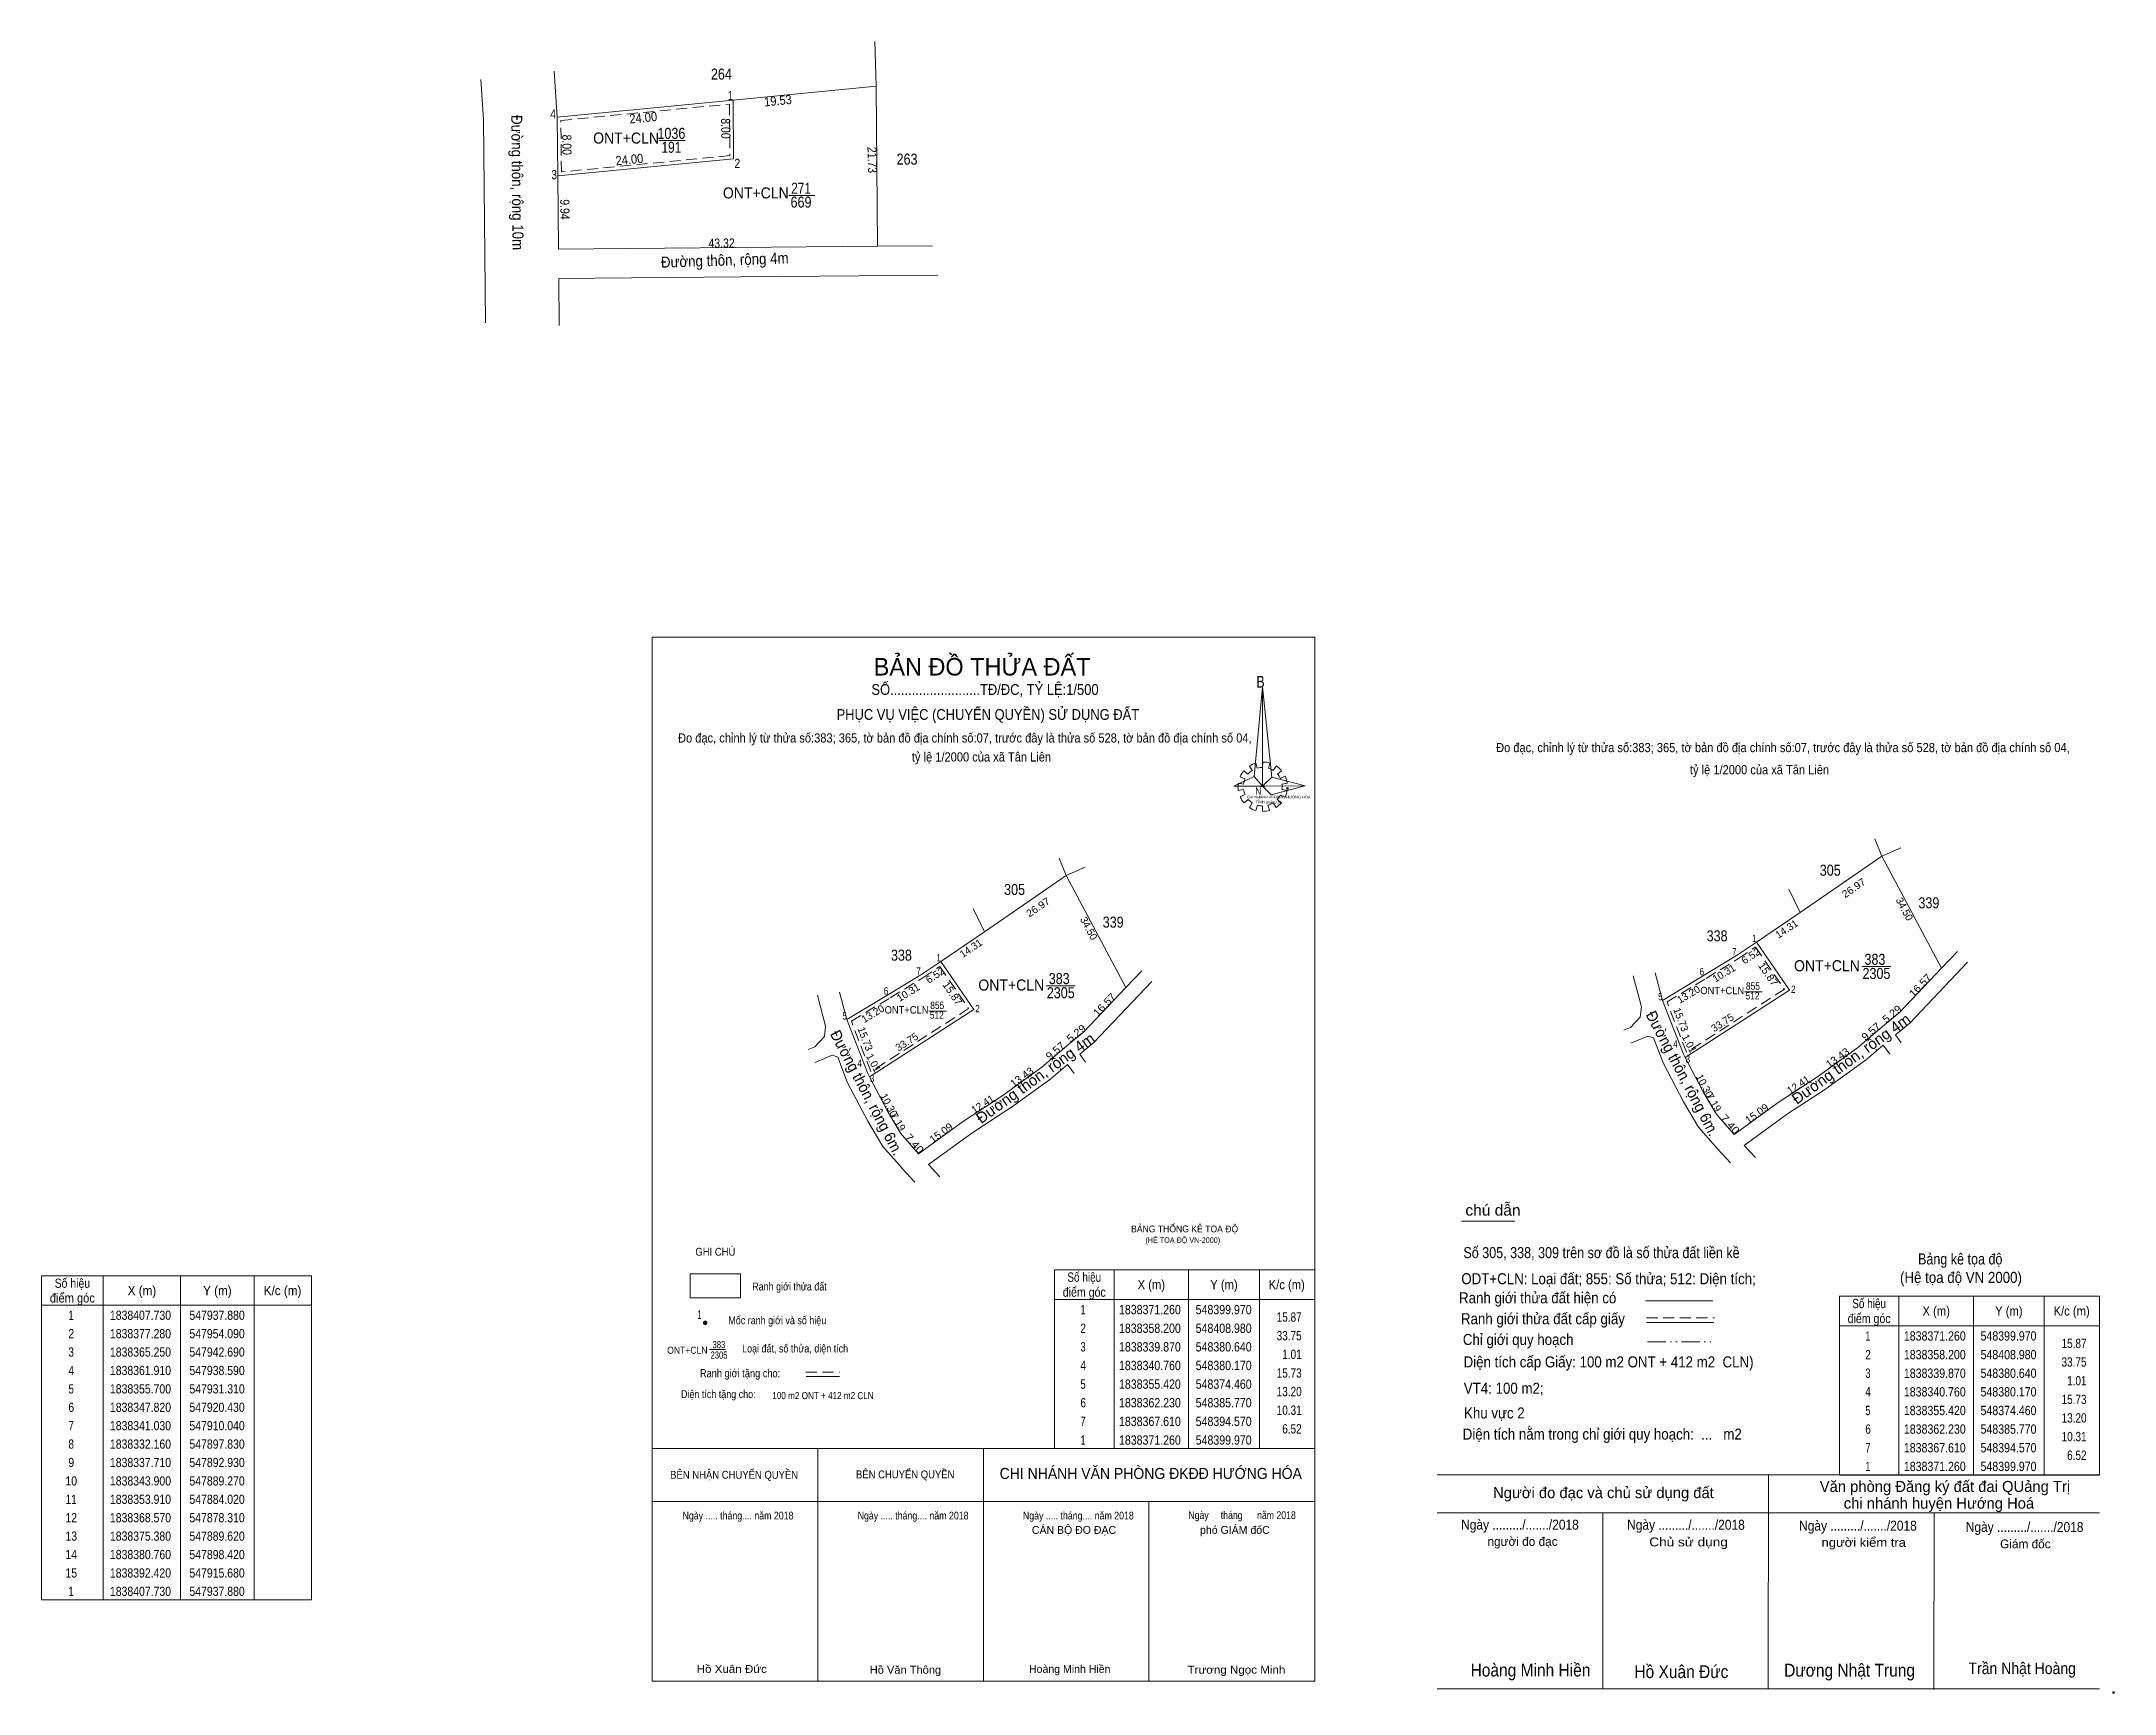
# Model space of a CAD drawing. Header units: metres. Extents: x 547595 to 548677, y 1838167 to 1838616.
# Drawn here: x 547934 to 548497, y 1838167 to 1838616 of the extents above; entities that cross this region are included whole.
import ezdxf
from ezdxf.enums import TextEntityAlignment as Align

# ---------------------------------------------------------------- set-up
doc = ezdxf.new("R2010")
doc.units = ezdxf.units.M
doc.header["$PDMODE"] = 32
doc.header["$PDSIZE"] = 0.5
doc.linetypes.add('DASH_DOUBLE_DOT', pattern=[9.2, 5, -1.2, 0.3, -1.2, 0.3, -1.2])
doc.linetypes.add('MEDIUM_DASHED', pattern=[4.5, 3, -1.5])
for name, color, linetype, lineweight in [('1', 7, 'Continuous', 13), ('10', 7, 'Continuous', 13), ('17', 7, 'Continuous', 13), ('18', 7, 'Continuous', 13), ('23', 7, 'Continuous', 13), ('55', 7, 'Continuous', 13), ('6', 7, 'Continuous', 13), ('63', 7, 'Continuous', 13), ('7', 7, 'Continuous', 13)]:
    doc.layers.add(name, color=color, linetype=linetype, lineweight=lineweight)

msp = doc.modelspace()

# ---------------------------------------------------------------- texts
at = {"layer": '1'}
for s, height, width, p in [('1036', 3, 0.85, (548105.225, 1838589.43)), ('ONT+CLN', 3, 0.95, (548092.92, 1838588.15)), ('191', 3, 0.8, (548105.22, 1838585.65)), ('ONT+CLN', 3, 0.95, (548128.16, 1838573.25)), ('271', 3, 0.8, (548140.46, 1838574.53)), ('669', 3, 0.85, (548140.445, 1838570.75)), ('SỐ.........................TĐ/ĐC, TỶ LỆ:1/500', 2.92, 0.9, (548190.425, 1838438.4)), ('PHỤC VỤ VIỆC (CHUYỂN QUYỀN) SỬ DỤNG ĐẤT', 2.917, 0.9, (548191.2, 1838431.62)), ('305', 3, 0.85, (548420.04, 1838389.28)), ('305', 3, 0.85, (548198.45, 1838384.04)), ('339', 3, 0.85, (548446.835, 1838380.41)), ('339', 3, 0.85, (548225.245, 1838375.17)), ('338', 3, 0.85, (548389.305, 1838371.44)), ('338', 3, 0.85, (548167.715, 1838366.2)), ('383', 3, 0.85, (548432.175, 1838365.07)), ('383', 3, 0.85, (548210.585, 1838359.83)), ('ONT+CLN', 3, 0.95, (548419.15, 1838363.33)), ('2305', 3, 0.85, (548432.595, 1838361.23)), ('ONT+CLN', 3, 0.95, (548197.56, 1838358.09)), ('2305', 3, 0.85, (548211.005, 1838355.99)), ('ONT+CLN', 2, 0.95, (548390.71, 1838357.09)), ('512', 2, 0.85, (548398.92, 1838355.67)), ('855', 2, 0.85, (548399.035, 1838358.31)), ('ONT+CLN', 2, 0.95, (548169.12, 1838351.85)), ('512', 2, 0.85, (548177.33, 1838350.43)), ('855', 2, 0.85, (548177.445, 1838353.07)), ('BẢNG THỐNG KÊ TOẠ ĐỘ ', 1.84, 0.95, (548244.975, 1838292.42)), ('GHI CHÚ', 2.139, 0.9, (548117.17, 1838286.06)), ('(HỆ TOẠ ĐỘ VN-2000)', 1.494, 0.9, (548244.155, 1838289.54)), ('Ranh giới thửa đất', 2.139, 0.85, (548137.31, 1838276.62)), ('1', 2.334, 0.65, (548112.835, 1838268.86)), ('Mốc ranh giới và số hiệu', 2.139, 0.85, (548133.995, 1838267.44)), ('Loại đất, số thửa, diện tích', 2.139, 0.85, (548138.84, 1838259.78)), ('Ranh giới tặng cho:', 2.2, 0.85, (548123.88, 1838253.04)), ('Diện tích tặng cho:', 2.14, 0.85, (548117.965, 1838247.38))]:
    msp.add_text(s, height=height, dxfattribs=dict(at, width=width)).set_placement(p, align=Align.CENTER)
msp.add_text('BẢN ĐỒ THỬA ĐẤT', height=4.765, dxfattribs=at).set_placement((548189.64, 1838443.66), align=Align.CENTER)
for s, height, width, p in [('B', 3.169, 0.8, (548264.13, 1838440.38)), ('N', 1.981, 0.9, (548263.81, 1838411.26)), ('CHI NHÁNH VPĐKĐĐ-HƯỚNG HÓA', 0.7498, 0.95, (548261.51, 1838410.26)), ('TỈNH quảng trị', 0.75, 1.05, (548263.93, 1838408.94)), ('383', 1.94, 0.8, (548116.41, 1838260.94)), ('2305', 1.94, 0.8, (548115.85, 1838258.1)), ('100 m2 ONT + 412 m2 CLN', 1.94, 0.85, (548132.65, 1838247.1))]:
    msp.add_text(s, height=height, dxfattribs=dict(at, width=width)).set_placement(p)
for s, height, width, p in [('ONT+CLN', 1.94, 0.9, (548115.05, 1838259.42)), ('BÊN NHẬN CHUYỂN QUYỀN', 2.139, 0.9, (548139.65, 1838225.48)), ('BÊN CHUYỂN QUYỀN', 2.139, 0.9, (548182.12, 1838225.58)), ('CHI NHÁNH VĂN PHÒNG ĐKĐĐ HƯỚNG HÓA', 2.992, 0.95, (548276.51, 1838225.42)), ('Ngày ..... tháng.... năm 2018', 2.1, 0.85, (548138.38, 1838214.42)), ('Ngày ..... tháng.... năm 2018', 2.1, 0.85, (548185.94, 1838214.42)), ('Ngày ..... tháng.... năm 2018', 2.1, 0.85, (548230.84, 1838214.42)), ('Ngày     tháng      năm 2018', 2.081, 0.85, (548274.86, 1838214.54)), ('Hồ Xuân Đức', 2.14, 1.1, (548131.17, 1838172.74)), ('Hồ Văn Thông', 2.14, 1.05, (548178.49, 1838172.52)), ('Trương Ngọc Minh', 2.14, 1.1, (548272.01, 1838172.54))]:
    msp.add_text(s, height=height, dxfattribs=dict(at, width=width)).set_placement(p, align=Align.RIGHT)
for s, height, p in [('CÁN BỘ ĐO ĐẠC', 2.139, (548226.04, 1838210.5)), ('phó GIÁM đốC', 2.14, (548267.77, 1838210.5)), ('Hoàng Minh Hiền', 2.14, (548224.5, 1838172.74))]:
    msp.add_text(s, height=height, dxfattribs=at).set_placement(p, align=Align.RIGHT)
at = {"layer": '17'}
for p in [(548426.585, 1838338.317), (548204.995, 1838333.077)]:
    msp.add_text('Đường thôn, rộng 4m', height=3, rotation=35.914, dxfattribs=at).set_placement(p, align=Align.CENTER)
at = {"layer": '6'}
for s, height, width, p in [('chú dẫn', 3, 1.05, (548328.415, 1838296.94)), ('Bảng kê tọa độ', 3, 0.85, (548455.345, 1838283.68)), ('(Hệ tọa độ VN 2000)', 3, 0.9, (548455.55, 1838278.66)), ('Ranh giới thửa đất hiện có ', 3, 0.9, (548341.065, 1838273.12)), ('Ranh giới thửa đất cấp giấy', 3, 0.9, (548341.985, 1838267.44)), ('Chỉ giới quy hoạch', 3, 0.9, (548335.265, 1838261.8)), ('Ngày ........./......./2018', 2.7, 0.9, (548335.745, 1838211.66)), ('Ngày ........./......./2018', 2.7, 0.9, (548380.845, 1838211.62)), ('Chủ sử dụng', 2.4, 1.15, (548381.55, 1838207.1)), ('Ngày ........./......./2018', 2.7, 0.9, (548427.565, 1838211.38)), ('người kiểm tra', 2.4, 1.1, (548429.14, 1838206.98)), ('Ngày ........./......./2018', 2.7, 0.9, (548472.845, 1838211.02)), ('Hoàng Minh Hiền', 3.5, 0.9, (548338.61, 1838171.76)), ('Trần Nhật Hoàng', 3.16, 0.9, (548472.19, 1838172.4)), ('Hồ Xuân Đức', 3.5, 0.9, (548379.6, 1838171.33)), ('Dương Nhật Trung', 3.5, 0.9, (548425.29, 1838171.72))]:
    msp.add_text(s, height=height, dxfattribs=dict(at, width=width)).set_placement(p, align=Align.CENTER)
for s, width, p in [('Số 305, 338, 309 trên sơ đồ là số thửa đất liền kề', 0.85, (548320.38, 1838285.4)), ('ODT+CLN: Loại đất; 855: Số thửa; 512: Diện tích;', 0.9, (548319.82, 1838278.3)), ('Diện tích cấp Giấy: 100 m2 ONT + 412 m2  CLN)', 0.9, (548320.44, 1838255.72)), ('VT4: 100 m2; ', 0.9, (548320.5, 1838248.56)), ('Khu vực 2', 0.9, (548320.56, 1838241.84)), ('Diện tích nằm trong chỉ giới quy hoạch:  ...   m2', 0.9, (548320.2, 1838236.1))]:
    msp.add_text(s, height=3, dxfattribs=dict(at, width=width)).set_placement(p)
for s, height, p in [('Người đo đạc và chủ sử dụng đất', 3, (548358.425, 1838220.2)), (' Văn phòng Đăng ký đất đai QUảng Trị', 3, (548450.645, 1838221.88)), ('chi nhánh huyện Hướng Hoá', 3, (548449.575, 1838217.34)), ('người đo đạc', 2.4, (548336.455, 1838207.24)), ('Giám đốc', 2.4, (548473.05, 1838206.58))]:
    msp.add_text(s, height=height, dxfattribs=at).set_placement(p, align=Align.CENTER)
at = {"layer": '63'}
for s, height, width, p in [('264', 3, 0.85, (548118.81, 1838605.53)), ('263', 3, 0.85, (548169.245, 1838582.43)), ('Số hiệu', 2.5, 0.85, (547942.5, 1838277.34)), ('X (m)', 2.5, 0.95, (547961.4, 1838275.34)), ('Y (m)', 2.5, 0.95, (547981.895, 1838275.34)), ('K/c (m)', 2.5, 0.95, (547999.6, 1838275.34)), ('điểm góc', 2.531, 0.85, (548217.39, 1838274.91)), ('Số hiệu', 2.531, 0.8, (548217.39, 1838278.97)), ('X (m)', 2.531, 0.9, (548235.605, 1838276.94)), ('Y (m)', 2.531, 0.9, (548255.335, 1838276.94)), ('K/c (m)', 2.531, 0.9, (548272.395, 1838276.94)), ('điểm góc', 2.5, 0.9, (547942.5, 1838273.34)), (' 1', 2.531, 0.7, (548216.72, 1838270.16)), ('1838371.260', 2.531, 0.85, (548235.22, 1838270.16)), ('548399.970', 2.531, 0.85, (548255.255, 1838270.16)), ('Số hiệu', 2.531, 0.8, (548430.605, 1838271.81)), ('X (m)', 2.531, 0.9, (548448.82, 1838269.78)), ('Y (m)', 2.531, 0.9, (548468.555, 1838269.78)), ('K/c (m)', 2.531, 0.9, (548485.62, 1838269.78)), (' 2', 2.5, 0.85, (547941.8, 1838263.64)), (' 1', 2.5, 0.75, (547941.795, 1838268.64)), ('1838407.730', 2.5, 0.85, (547961, 1838268.64)), ('1838377.280', 2.5, 0.85, (547961, 1838263.64)), ('547937.880', 2.5, 0.85, (547981.805, 1838268.64)), ('547954.090', 2.5, 0.85, (547981.805, 1838263.64)), (' 2', 2.531, 0.8, (548216.715, 1838265.09)), ('1838358.200', 2.531, 0.85, (548235.22, 1838265.09)), ('548408.980', 2.531, 0.85, (548255.255, 1838265.09)), ('điểm góc', 2.531, 0.85, (548430.605, 1838267.75)), (' 3', 2.5, 0.8, (547941.8, 1838258.64)), ('1838365.250', 2.5, 0.85, (547961, 1838258.64)), ('547942.690', 2.5, 0.85, (547981.805, 1838258.64)), (' 3', 2.531, 0.75, (548216.71, 1838260.04)), ('1838339.870', 2.531, 0.85, (548235.22, 1838260.04)), ('548380.640', 2.531, 0.85, (548255.255, 1838260.04)), (' 2', 2.531, 0.8, (548429.94, 1838257.93)), (' 1', 2.531, 0.7, (548429.94, 1838263)), ('1838371.260', 2.531, 0.85, (548448.44, 1838263)), ('1838358.200', 2.531, 0.85, (548448.44, 1838257.93)), ('548399.970', 2.531, 0.85, (548468.47, 1838263)), ('548408.980', 2.531, 0.85, (548468.47, 1838257.93)), (' 4', 2.5, 0.85, (547941.795, 1838253.64)), ('1838361.910', 2.5, 0.85, (547961, 1838253.64)), ('547938.590', 2.5, 0.85, (547981.805, 1838253.64)), (' 4', 2.531, 0.8, (548216.715, 1838254.98)), ('1838340.760', 2.531, 0.85, (548235.22, 1838254.98)), ('548380.170', 2.531, 0.85, (548255.255, 1838254.98)), (' 3', 2.531, 0.75, (548429.925, 1838252.88)), ('1838339.870', 2.531, 0.85, (548448.44, 1838252.88)), ('548380.640', 2.531, 0.85, (548468.47, 1838252.88)), (' 5', 2.5, 0.8, (547941.8, 1838248.64)), ('1838355.700', 2.5, 0.85, (547961, 1838248.64)), ('547931.310', 2.5, 0.85, (547981.805, 1838248.64)), (' 5', 2.531, 0.75, (548216.705, 1838249.91)), ('1838355.420', 2.531, 0.85, (548235.22, 1838249.91)), ('548374.460', 2.531, 0.85, (548255.255, 1838249.91)), (' 4', 2.531, 0.8, (548429.935, 1838247.82)), ('1838340.760', 2.531, 0.85, (548448.44, 1838247.82)), ('548380.170', 2.531, 0.85, (548468.47, 1838247.82)), (' 6', 2.5, 0.85, (547941.8, 1838243.64)), ('1838347.820', 2.5, 0.85, (547961, 1838243.64)), ('547920.430', 2.5, 0.85, (547981.805, 1838243.64)), (' 6', 2.531, 0.8, (548216.715, 1838244.86)), ('1838362.230', 2.531, 0.85, (548235.22, 1838244.86)), ('548385.770', 2.531, 0.85, (548255.255, 1838244.86)), (' 5', 2.531, 0.75, (548429.93, 1838242.75)), ('1838355.420', 2.531, 0.85, (548448.44, 1838242.75)), ('548374.460', 2.531, 0.85, (548468.47, 1838242.75)), (' 7', 2.5, 0.8, (547941.8, 1838238.64)), ('1838341.030', 2.5, 0.85, (547961, 1838238.64)), ('547910.040', 2.5, 0.85, (547981.805, 1838238.64)), (' 7', 2.531, 0.75, (548216.71, 1838239.79)), ('1838367.610', 2.531, 0.85, (548235.22, 1838239.79)), ('548394.570', 2.531, 0.85, (548255.255, 1838239.79)), (' 6', 2.531, 0.8, (548429.94, 1838237.7)), ('1838362.230', 2.531, 0.85, (548448.44, 1838237.7)), ('548385.770', 2.531, 0.85, (548468.47, 1838237.7)), (' 8', 2.5, 0.8, (547941.8, 1838233.64)), ('1838332.160', 2.5, 0.85, (547961, 1838233.64)), ('547897.830', 2.5, 0.85, (547981.805, 1838233.64)), (' 1', 2.531, 0.7, (548216.72, 1838234.72)), ('1838371.260', 2.531, 0.85, (548235.22, 1838234.72)), ('548399.970', 2.531, 0.85, (548255.255, 1838234.72)), (' 7', 2.531, 0.75, (548429.935, 1838232.63)), ('1838367.610', 2.531, 0.85, (548448.44, 1838232.63)), ('548394.570', 2.531, 0.85, (548468.47, 1838232.63)), (' 9', 2.5, 0.85, (547941.795, 1838228.64)), ('1838337.710', 2.5, 0.85, (547961, 1838228.64)), ('547892.930', 2.5, 0.85, (547981.805, 1838228.64)), (' 1', 2.531, 0.7, (548429.94, 1838227.56)), ('1838371.260', 2.531, 0.85, (548448.44, 1838227.56)), ('548399.970', 2.531, 0.85, (548468.47, 1838227.56)), (' 10', 2.5, 0.85, (547941.795, 1838223.64)), (' 11', 2.5, 0.8, (547941.795, 1838218.64)), ('1838343.900', 2.5, 0.85, (547961, 1838223.64)), ('1838353.910', 2.5, 0.85, (547961, 1838218.64)), ('547889.270', 2.5, 0.85, (547981.805, 1838223.64)), ('547884.020', 2.5, 0.85, (547981.805, 1838218.64)), (' 12', 2.5, 0.85, (547941.8, 1838213.64)), ('1838368.570', 2.5, 0.85, (547961, 1838213.64)), ('547878.310', 2.5, 0.85, (547981.805, 1838213.64)), (' 13', 2.5, 0.85, (547941.8, 1838208.64)), ('1838375.380', 2.5, 0.85, (547961, 1838208.64)), ('547889.620', 2.5, 0.85, (547981.805, 1838208.64)), (' 14', 2.5, 0.85, (547941.795, 1838203.64)), ('1838380.760', 2.5, 0.85, (547961, 1838203.64)), ('547898.420', 2.5, 0.85, (547981.805, 1838203.64)), (' 15', 2.5, 0.85, (547941.8, 1838198.64)), ('1838392.420', 2.5, 0.85, (547961, 1838198.64)), ('547915.680', 2.5, 0.85, (547981.805, 1838198.64)), (' 1', 2.5, 0.75, (547941.795, 1838193.64)), ('1838407.730', 2.5, 0.85, (547961, 1838193.64)), ('547937.880', 2.5, 0.85, (547981.805, 1838193.64))]:
    msp.add_text(s, height=height, dxfattribs=dict(at, width=width)).set_placement(p, align=Align.CENTER)
for s, height, width, p in [(' 1', 2.5, 0.75, (548121.97, 1838599.97)), (' 4', 2.5, 0.85, (548073.89, 1838594.95)), (' 2', 2.5, 0.85, (548123.94, 1838581.55)), (' 3', 2.5, 0.8, (548074.14, 1838578.45)), (' 1', 2, 0.75, (548399.97, 1838371.26)), (' 1', 2, 0.75, (548178.38, 1838366.02)), (' 7', 2, 0.8, (548394.57, 1838367.61)), (' 7', 2, 0.8, (548172.98, 1838362.37)), (' 6', 2, 0.85, (548385.77, 1838362.23)), (' 6', 2, 0.85, (548164.18, 1838356.99)), (' 5', 2, 0.8, (548374.46, 1838355.42)), (' 2', 2, 0.85, (548410.62, 1838357.43)), (' 5', 2, 0.8, (548152.87, 1838350.18)), (' 2', 2, 0.85, (548189.03, 1838352.19)), ('4', 2, 0.8, (548378.56, 1838342.59)), ('4', 2, 0.8, (548156.97, 1838337.35)), (' 3', 2, 0.8, (548381.95, 1838338.45)), (' 3', 2, 0.8, (548160.36, 1838333.21)), ('15.87', 2.531, 0.8, (548276.44, 1838268.13)), ('33.75', 2.531, 0.8, (548276.43, 1838263.08)), ('1.01', 2.531, 0.8, (548276.45, 1838258.01)), ('15.87', 2.531, 0.8, (548489.66, 1838260.97)), ('15.73', 2.531, 0.8, (548276.44, 1838252.94)), ('33.75', 2.531, 0.8, (548489.65, 1838255.92)), ('13.20', 2.531, 0.8, (548276.45, 1838247.9)), ('1.01', 2.531, 0.8, (548489.66, 1838250.85)), ('10.31', 2.531, 0.8, (548276.45, 1838242.83)), ('15.73', 2.531, 0.8, (548489.65, 1838245.78)), ('13.20', 2.531, 0.8, (548489.67, 1838240.74)), ('6.52', 2.531, 0.8, (548276.44, 1838237.76)), ('10.31', 2.531, 0.8, (548489.67, 1838235.67)), ('6.52', 2.531, 0.8, (548489.66, 1838230.6))]:
    msp.add_text(s, height=height, dxfattribs=dict(at, width=width)).set_placement(p, align=Align.RIGHT)
for s, height, rotation, width, p in [('19.53', 2.5, 5.513, 0.9, (548134.29, 1838598.584)), ('Đường thôn, rộng 10m', 3, 270.557, 0.9, (548061.894, 1838577.545)), ('24.00', 2.5, 5.523, 0.9, (548097.695, 1838593.951)), ('8.00', 2.5, 270.573, 0.85, (548118.748, 1838592.242)), ('8.00', 2.5, 270.501, 0.85, (548075.585, 1838587.821)), ('21.73', 2.5, 271.473, 0.85, (548158.572, 1838583.677)), ('24.00', 2.5, 5.521, 0.9, (548093.935, 1838582.591)), ('9.94', 2.5, 270.543, 0.85, (548075.047, 1838570.242)), ('43.32', 2.5, 0.517, 0.85, (548118.879, 1838559.863)), ('Đường thôn, rộng 4m', 3, 1.969, 0.9, (548119.768, 1838555.011)), ('26.97', 2, 34.592, 1.05, (548426.987, 1838385.129)), ('26.97', 2, 34.592, 1.05, (548205.402, 1838379.892)), ('6.52', 2, 34.056, 1.05, (548399.03, 1838366.656)), ('6.52', 2, 34.056, 1.05, (548177.435, 1838361.412)), ('15.87', 2, 304.602, 1.05, (548402.353, 1838361.978)), ('16.57', 2, 46.54, 1.1, (548445.197, 1838358.812)), ('15.87', 2, 304.602, 1.05, (548180.763, 1838356.738)), ('16.57', 2, 46.54, 1.1, (548223.602, 1838353.567)), ('Đường thôn, rộng 6m.', 3, 297.695, 0.95, (548378.569, 1838334.887)), ('5.29', 2, 39.167, 1.1, (548437.418, 1838350.939)), ('Đường thôn, rộng 6m.', 3, 297.695, 0.95, (548156.979, 1838329.647)), ('5.29', 2, 39.167, 1.1, (548215.823, 1838345.695)), ('9.57', 2, 40.465, 1.1, (548431.741, 1838346.208)), ('9.57', 2, 40.465, 1.1, (548210.151, 1838340.968)), ('13.43', 2, 35.914, 1.05, (548422.613, 1838339.036)), ('13.43', 2, 35.914, 1.05, (548201.023, 1838333.796)), ('15.09', 2, 35.997, 1.05, (548179.077, 1838318.627)), ('7.40', 2, 311.441, 1.15, (548392.113, 1838321.112)), ('15.09', 2, 35.997, 1.05, (548400.667, 1838323.867)), ('7.40', 2, 311.441, 1.15, (548170.523, 1838315.872))]:
    msp.add_text(s, height=height, rotation=rotation, dxfattribs=dict(at, width=width)).set_placement(p, align=Align.CENTER)
for s, rotation, p in [('34.50', 298.029, (548439.326, 1838379.765)), ('34.50', 298.029, (548217.733, 1838374.53)), ('14.31', 34.034, (548408.755, 1838373.992)), ('14.31', 34.034, (548187.165, 1838368.752)), ('10.31', 31.44, (548391.688, 1838361.958)), ('10.31', 31.44, (548170.098, 1838356.718)), ('13.20', 31.053, (548382.064, 1838356.179)), ('13.20', 31.053, (548160.474, 1838350.939)), ('15.73', 291.281, (548378.555, 1838349.833)), ('33.75', 32.894, (548391.307, 1838348.526)), ('15.73', 291.281, (548156.965, 1838344.593)), ('33.75', 32.894, (548169.717, 1838343.286)), ('1.01', 297.838, (548380.858, 1838343.227)), ('1.01', 297.838, (548159.268, 1838337.987)), ('10.30', 297.66, (548385.024, 1838331.769)), ('12.41', 33.165, (548411.928, 1838331.637)), ('10.30', 297.66, (548163.434, 1838326.529)), ('12.41', 33.165, (548190.338, 1838326.397)), ('7.19', 300.595, (548387.547, 1838327.159)), ('7.19', 300.595, (548165.957, 1838321.919))]:
    msp.add_text(s, height=2, rotation=rotation, dxfattribs=at).set_placement(p, align=Align.CENTER)
at = {"layer": '7', "width": 0.9}
for s, p in [('Đo đạc, chỉnh lý từ thửa số:383; 365, tờ bản đồ địa chính số:07, trước đây là thửa số 528, tờ bản đồ địa chính số 04,', (548184.935, 1838425.46)), ('Đo đạc, chỉnh lý từ thửa số:383; 365, tờ bản đồ địa chính số:07, trước đây là thửa số 528, tờ bản đồ địa chính số 04,', (548407.175, 1838422.84)), (' tỷ lệ 1/2000 của xã Tân Liên', (548189.045, 1838420.3)), (' tỷ lệ 1/2000 của xã Tân Liên', (548400.415, 1838416.82))]:
    msp.add_text(s, height=2.5, dxfattribs=at).set_placement(p, align=Align.CENTER)

# ---------------------------------------------------------------- hatches: boundary and pattern name
at = {"layer": '1'}
h = msp.add_hatch(color=256, dxfattribs=at)
edge = h.paths.add_edge_path()
edge.add_ellipse((548114.398, 1838267.82), major_axis=(0, 0.519), ratio=0.9581348, start_angle=0, end_angle=360)

# ---------------------------------------------------------------- linework, layer by layer
for p, q in [((548260.71, 1838417.79), (548261.8, 1838416.83)), ((548263.02, 1838417.88), (548262.23, 1838419.07)), ((548264.02, 1838419.89), (548264.37, 1838418.47)), ((548265.85, 1838418.7), (548265.9, 1838420.16)), ((548267.77, 1838419.89), (548267.42, 1838418.43)), ((548268.73, 1838417.88), (548269.52, 1838419.07)), ((548270.96, 1838417.79), (548269.87, 1838416.88)), ((548259.18, 1838414.38), (548260.62, 1838414.15)), ((548260.62, 1838412.69), (548259.18, 1838412.46)), ((548261.05, 1838415.61), (548259.75, 1838416.15)), ((548265.16, 1838413.51), (548266.55, 1838413.51)), ((548270.65, 1838415.65), (548271.96, 1838416.29)), ((548272.57, 1838414.38), (548271.09, 1838414.15)), ((548271.09, 1838412.69), (548272.57, 1838412.46)), ((548259.75, 1838410.69), (548261.05, 1838411.32)), ((548261.93, 1838409.96), (548260.79, 1838409.05)), ((548262.23, 1838407.82), (548262.97, 1838409.09)), ((548264.46, 1838408.41), (548264.02, 1838407)), ((548265.85, 1838406.77), (548265.85, 1838408.18)), ((548267.29, 1838408.41), (548267.73, 1838407.04)), ((548269.52, 1838407.82), (548268.73, 1838409.05)), ((548269.78, 1838409.96), (548270.96, 1838409.09)), ((548272.01, 1838410.64), (548270.57, 1838411.19)), ((548115.59, 1838260.55), (548119.89, 1838260.55)), ((548141.82, 1838253.22), (548150.92, 1838253.22)), ((548100, 1838233.65), (548280, 1838233.65)), ((548145, 1838233.65), (548145, 1838170.47)), ((548190, 1838233.65), (548190, 1838170.47)), ((548100, 1838219.33), (548280, 1838219.33)), ((548234.96, 1838219.33), (548234.96, 1838170.47))]:
    msp.add_line(p, q, dxfattribs=at)
at = {"layer": '1', "linetype": 'MEDIUM_DASHED'}
msp.add_line((548141.77, 1838254.47), (548150.86, 1838254.47), dxfattribs=at)
for points in [[(548121, 1838598.87), (548121.14, 1838584.87), (548075.34, 1838580.45), (548075.2, 1838594.45)], [(548399.71, 1838369.88), (548407.57, 1838358.48), (548381.03, 1838341.31), (548375.7, 1838355), (548386.29, 1838361.38), (548395.11, 1838366.77)], [(548178.12, 1838364.64), (548185.98, 1838353.24), (548159.44, 1838336.07), (548154.11, 1838349.76), (548164.7, 1838356.14), (548173.52, 1838361.53)]]:
    msp.add_lwpolyline(points, close=True, dxfattribs=at)
at = {"layer": '1'}
for points in [[(548100, 1838170.47), (548100, 1838454.07), (548280, 1838454.07), (548280, 1838170.47)], [(548100, 1838170.47), (548100, 1838454.07), (548280, 1838454.07), (548280, 1838170.47)], [(548265.77, 1838440.56), (548265.85, 1838413.56), (548263.5, 1838416.24)], [(548265.77, 1838440.56), (548265.85, 1838413.56), (548268.34, 1838416.06)], [(548258, 1838413.56), (548263.5, 1838416.24), (548265.85, 1838413.56)], [(548277.37, 1838413.65), (548265.85, 1838413.56), (548268.34, 1838416.06)], [(548277.29, 1838413.69), (548268.12, 1838411.23), (548265.85, 1838413.56)], [(548110.32, 1838281.12), (548124, 1838281.12), (548124, 1838274.59), (548110.32, 1838274.59)]]:
    msp.add_lwpolyline(points, close=True, dxfattribs=at)
for centre, major_axis, start_param, end_param in [((548265.876, 1838413.462), (6.73, 0), 2.4395818, 2.7240025), ((548265.876, 1838413.462), (5.274, 0), 2.1337354, 2.4449626), ((548265.876, 1838413.462), (6.73, 0), 1.8495599, 2.1390092), ((548265.876, 1838413.462), (5.274, 0), 1.5698559, 1.8561107), ((548265.876, 1838413.462), (6.73, 0), 1.2792421, 1.5633222), ((548265.876, 1838413.462), (5.274, 0), 1.0027091, 1.2755622), ((548265.876, 1838413.462), (6.73, 0), 0.7105624, 0.9968723), ((548265.876, 1838413.462), (6.73, 0), 3.0066793, 3.2913935), ((548265.876, 1838413.462), (5.274, 0), 2.7236855, 3.0151582), ((548265.876, 1838413.462), (5.274, 0), 3.2822995, 3.5610505), ((548265.876, 1838413.462), (5.274, 0), 0.4267838, 0.7064646), ((548265.876, 1838413.462), (5.274, 0), 6.1355839, 6.4161846), ((548265.876, 1838413.462), (6.73, 0), 0.1390515, 0.4339332), ((548265.876, 1838413.462), (6.73, 0), 5.8523029, 6.1383965), ((548265.876, 1838413.462), (6.73, 0), 3.5698864, 3.8569187), ((548265.876, 1838413.462), (5.274, 0), 3.8607757, 4.1325826), ((548265.838, 1838413.422), (6.73, 0), 4.1470906, 4.4365931), ((548265.876, 1838413.462), (5.274, 0), 4.4385468, 4.71314), ((548265.876, 1838413.462), (6.73, 0), 4.7130101, 4.9976105), ((548265.876, 1838413.462), (5.274, 0), 4.9908713, 5.2893316), ((548265.876, 1838413.462), (6.73, 0), 5.2856142, 5.567987), ((548265.876, 1838413.462), (5.274, 0), 5.5613733, 5.8395144)]:
    msp.add_ellipse(centre, major_axis=major_axis, ratio=0.995001, start_param=start_param, end_param=end_param, dxfattribs=at)
msp.add_ellipse((548114.398, 1838267.82), major_axis=(0, 0.519), ratio=0.958135, dxfattribs=at)
msp.add_point((548272.57, 1838413.01), dxfattribs=at)
at = {"layer": '10'}
for p, q in [((548160.86, 1838603.71), (548160.52, 1838615.89)), ((548161.18, 1838560.25), (548160.86, 1838603.71)), ((548432.17, 1838399.33), (548434.03, 1838394.58)), ((548439.19, 1838396.83), (548434.03, 1838394.58)), ((548210.58, 1838394.09), (548212.44, 1838389.34)), ((548217.6, 1838391.59), (548212.44, 1838389.34)), ((548434.03, 1838394.58), (548450.24, 1838364.13)), ((548212.44, 1838389.34), (548228.65, 1838358.89)), ((548411.83, 1838379.27), (548408.82, 1838385.65)), ((548190.24, 1838374.03), (548187.23, 1838380.41)), ((548436.23, 1838340.77), (548434.4, 1838343.21)), ((548214.64, 1838335.53), (548212.81, 1838337.97))]:
    msp.add_line(p, q, dxfattribs=at)
for points in [[(548394.57, 1838367.61), (548399.97, 1838371.26), (548411.83, 1838379.27)], [(548172.98, 1838362.37), (548178.38, 1838366.02), (548190.24, 1838374.03)], [(548374.46, 1838355.42), (548385.77, 1838362.23), (548394.57, 1838367.61)], [(548152.87, 1838350.18), (548164.18, 1838356.99), (548172.98, 1838362.37)], [(548368.72, 1838353.64), (548368.41, 1838350.88), (548365.79, 1838348.06)], [(548147.13, 1838348.4), (548146.82, 1838345.64), (548144.2, 1838342.82)]]:
    msp.add_lwpolyline(points, dxfattribs=at)
at = {"layer": '17'}
for p, q in [((548434.03, 1838394.58), (548411.83, 1838379.27)), ((548212.44, 1838389.34), (548190.24, 1838374.03)), ((548399.97, 1838371.26), (548408.98, 1838358.2)), ((548178.38, 1838366.02), (548187.39, 1838352.96)), ((548450.24, 1838364.13), (548438.84, 1838352.1)), ((548457.33, 1838365.79), (548441.62, 1838349.2)), ((548228.65, 1838358.89), (548217.25, 1838346.86)), ((548235.74, 1838360.55), (548220.03, 1838343.96)), ((548380.64, 1838339.87), (548408.98, 1838358.2)), ((548159.05, 1838334.63), (548187.39, 1838352.96)), ((548374.46, 1838355.42), (548380.17, 1838340.76)), ((548438.84, 1838352.1), (548434.78, 1838348.79)), ((548152.87, 1838350.18), (548158.58, 1838335.52)), ((548217.25, 1838346.86), (548213.19, 1838343.55)), ((548365.79, 1838348.06), (548363.97, 1838347.29)), ((548370.51, 1838345.73), (548365.87, 1838343.75)), ((548370.51, 1838345.73), (548371.99, 1838345.23)), ((548434.74, 1838348.76), (548427.46, 1838342.55)), ((548441.62, 1838349.2), (548437.78, 1838346.08)), ((548144.2, 1838342.82), (548142.38, 1838342.05)), ((548148.92, 1838340.49), (548144.28, 1838338.51)), ((548148.92, 1838340.49), (548150.4, 1838339.99)), ((548213.15, 1838343.52), (548205.87, 1838337.31)), ((548220.03, 1838343.96), (548216.19, 1838340.84)), ((548380.17, 1838340.76), (548380.64, 1838339.87)), ((548427.46, 1838342.55), (548416.58, 1838334.67)), ((548429.88, 1838339.37), (548418.86, 1838331.39)), ((548434.4, 1838343.21), (548430.01, 1838339.47)), ((548158.58, 1838335.52), (548159.05, 1838334.63)), ((548205.87, 1838337.31), (548194.99, 1838329.43)), ((548208.29, 1838334.13), (548197.27, 1838326.15)), ((548212.81, 1838337.97), (548208.42, 1838334.23)), ((548175.11, 1838310.79), (548178.17, 1838307.5)), ((548389.45, 1838315.08), (548392.92, 1838311.26)), ((548396.7, 1838316.03), (548399.76, 1838312.74)), ((548167.86, 1838309.84), (548171.33, 1838306.02)), ((548319.86, 1838295.48), (548334.34, 1838295.48)), ((548403.22, 1838168.3), (548403.26, 1838226.5)), ((548358.22, 1838168.34), (548358.26, 1838216.16)), ((548448.22, 1838168.26), (548448.26, 1838216.08))]:
    msp.add_line(p, q, dxfattribs=at)
for points in [[(548371.99, 1838345.23), (548374.7, 1838338.27), (548380.18, 1838327.83), (548384.22, 1838321), (548389.48, 1838315.04)], [(548150.4, 1838339.99), (548153.11, 1838333.03), (548158.59, 1838322.59), (548162.63, 1838315.76), (548167.89, 1838309.8)], [(548380.64, 1838339.87), (548385.42, 1838330.75), (548389.08, 1838324.56), (548393.98, 1838319.01)], [(548159.05, 1838334.63), (548163.83, 1838325.51), (548167.49, 1838319.32), (548172.39, 1838313.77)], [(548393.98, 1838319.01), (548406.19, 1838327.88), (548416.58, 1838334.67)], [(548172.39, 1838313.77), (548184.6, 1838322.64), (548194.99, 1838329.43)], [(548396.7, 1838316.03), (548408.47, 1838324.58), (548418.79, 1838331.34)], [(548175.11, 1838310.79), (548186.88, 1838319.34), (548197.2, 1838326.1)]]:
    msp.add_lwpolyline(points, dxfattribs=at)
at = {"layer": '18'}
msp.add_lwpolyline([(548074.2, 1838595.35), (548121.98, 1838599.97), (548160.86, 1838603.71)], dxfattribs=at)
at = {"layer": '23'}
for p, q in [((548054.22, 1838594.71), (548053.46, 1838605.55)), ((548074.2, 1838595.35), (548073.34, 1838607.81)), ((548054.74, 1838539.49), (548054.22, 1838594.71)), ((548074.74, 1838538.77), (548074.62, 1838551.47)), ((548450.24, 1838364.13), (548454.59, 1838368.68)), ((548228.65, 1838358.89), (548233, 1838363.44)), ((548366.52, 1838362.08), (548368.72, 1838353.65)), ((548372.52, 1838362.86), (548374.46, 1838355.42)), ((548144.93, 1838356.84), (548147.13, 1838348.41)), ((548150.93, 1838357.62), (548152.87, 1838350.18)), ((548439.35, 1838343.84), (548437.78, 1838346.08)), ((548217.76, 1838338.6), (548216.19, 1838340.84))]:
    msp.add_line(p, q, dxfattribs=at)
msp.add_lwpolyline([(548074.54, 1838559.47), (548074.36, 1838579.35), (548074.2, 1838595.35)], dxfattribs=at)
at = {"layer": '55'}
for p, q in [((548161.18, 1838560.25), (548074.54, 1838559.47)), ((548176.2, 1838560.37), (548161.18, 1838560.25)), ((548123.96, 1838551.93), (548074.62, 1838551.47)), ((548177.58, 1838552.39), (548123.96, 1838551.93))]:
    msp.add_line(p, q, dxfattribs=at)
at = {"layer": '6'}
for p, q in [((548369.88, 1838273.82), (548388.16, 1838273.82)), ((548370.16, 1838267.96), (548388.44, 1838267.96)), ((548313.22, 1838226.5), (548493.22, 1838226.5)), ((548313.22, 1838216.18), (548493.22, 1838216.18)), ((548493.22, 1838168.38), (548313.22, 1838168.38))]:
    msp.add_line(p, q, dxfattribs=at)
at = {"layer": '6', "linetype": 'MEDIUM_DASHED'}
msp.add_line((548370.16, 1838269.2), (548388.56, 1838269.2), dxfattribs=at)
at = {"layer": '6'}
msp.add_point((548497.02, 1838167.38), dxfattribs=at)
at = {"layer": '63'}
for p, q in [((548121.98, 1838599.97), (548122.14, 1838583.97)), ((548101.92, 1838588.97), (548108.98, 1838588.97)), ((548074.36, 1838579.35), (548122.14, 1838583.97)), ((548137.16, 1838574.07), (548144.22, 1838574.07)), ((548428.59, 1838364.65), (548436.47, 1838364.65)), ((548207, 1838359.41), (548214.88, 1838359.41)), ((548396.77, 1838357.76), (548401.58, 1838357.76)), ((548175.18, 1838352.52), (548179.99, 1838352.52)), ((547950.9, 1838280.59), (547950.9, 1838192.59)), ((547971.9, 1838280.59), (547971.9, 1838192.59)), ((547991.9, 1838280.59), (547991.9, 1838192.59)), ((548225.48, 1838282.24), (548225.48, 1838233.65)), ((548245.71, 1838282.24), (548245.71, 1838233.65)), ((548264.97, 1838282.24), (548264.97, 1838233.65)), ((547934.1, 1838272.59), (548007.5, 1838272.59)), ((548209.3, 1838274.16), (548280, 1838274.16)), ((548438.7, 1838275.08), (548438.7, 1838226.49)), ((548458.93, 1838275.08), (548458.93, 1838226.49)), ((548478.19, 1838275.08), (548478.19, 1838226.49)), ((548422.52, 1838267), (548493.22, 1838267))]:
    msp.add_line(p, q, dxfattribs=at)
at = {"layer": '63', "linetype": 'DASH_DOUBLE_DOT'}
msp.add_line((548370.42, 1838262.7), (548388.82, 1838262.7), dxfattribs=at)
at = {"layer": '63'}
for points in [[(547934.1, 1838280.59), (548007.5, 1838280.59), (548007.5, 1838192.59), (547934.1, 1838192.59)], [(548209.3, 1838282.24), (548280, 1838282.24), (548280, 1838233.65), (548209.3, 1838233.65)], [(548422.52, 1838275.08), (548493.22, 1838275.08), (548493.22, 1838226.49), (548422.52, 1838226.49)]]:
    msp.add_lwpolyline(points, close=True, dxfattribs=at)

msp.set_redraw_order([(e.dxf.handle, doc.entitydb.next_handle()) for e in msp.query("TEXT MTEXT ATTDEF DIMENSION ARC_DIMENSION")])  # texts and dimensions are drawn at this point

doc.saveas('drawing.dxf')
